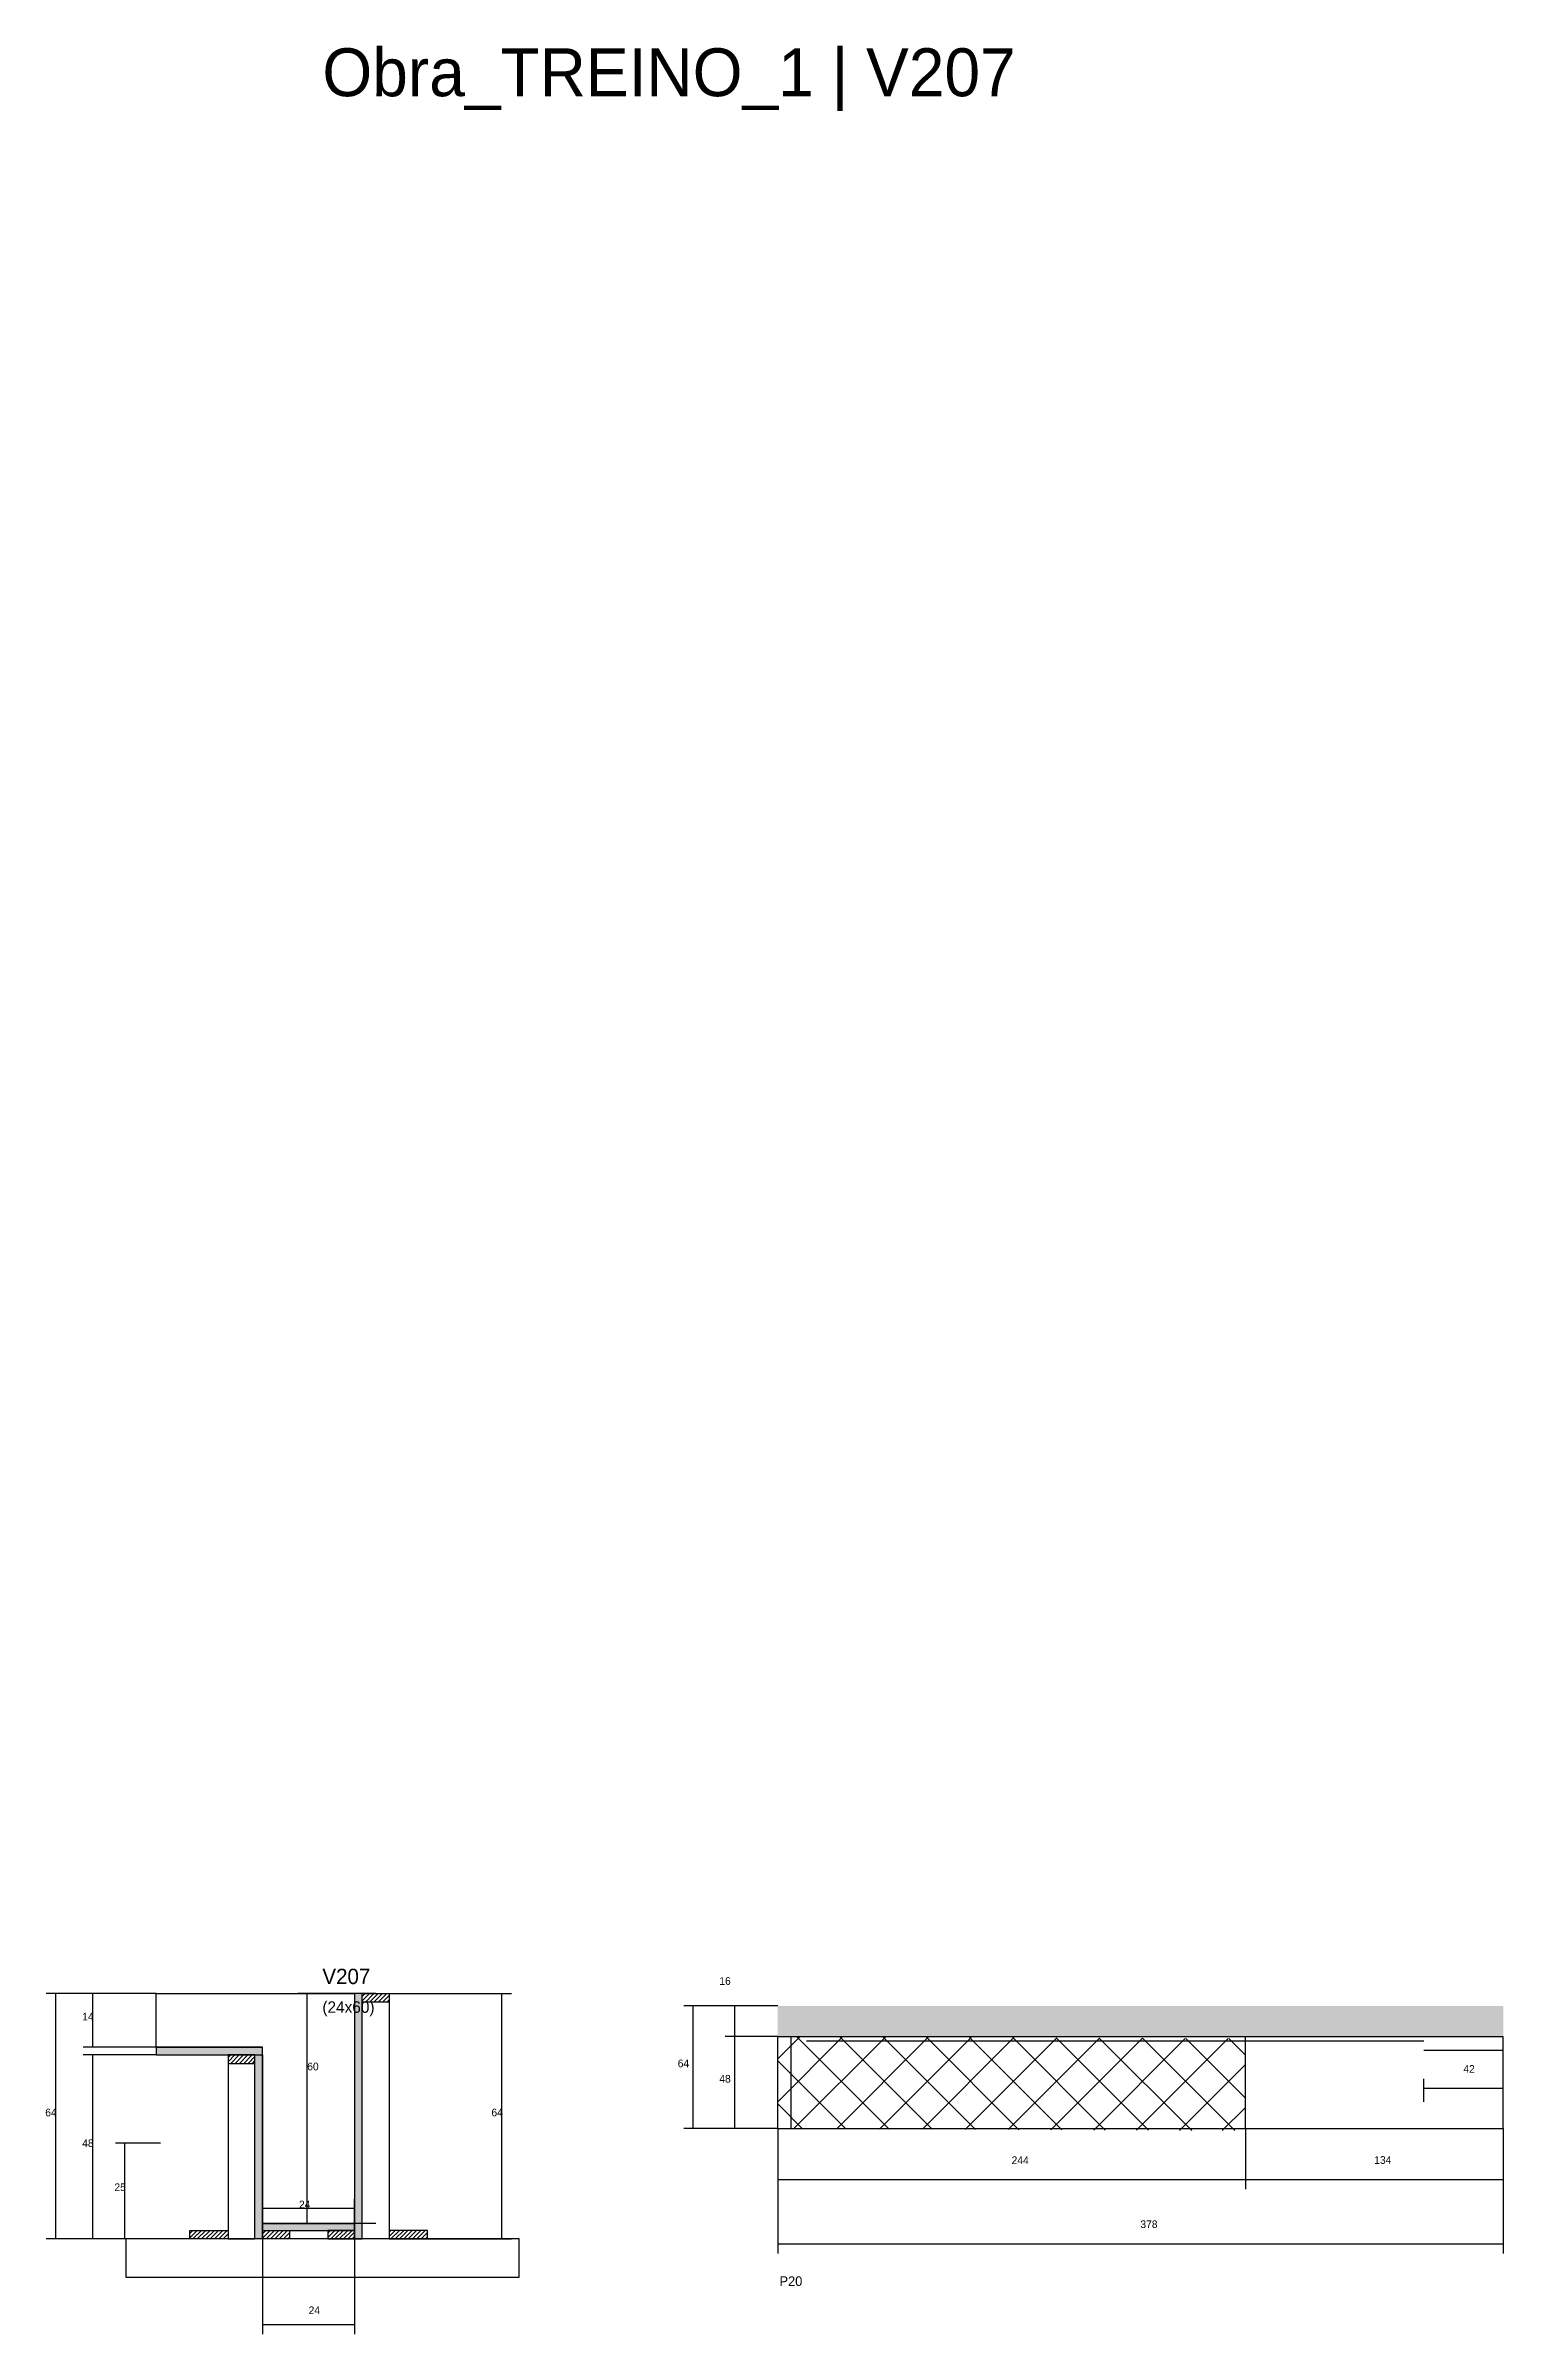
# Model space of a CAD drawing. Header units: metres. Extents: x -2848 to 21926, y -45195 to 1016.
# Drawn here: x 17456 to 18216, y -11178 to -9984 of the extents above; entities that cross this region are included whole.
import ezdxf

# ---------------------------------------------------------------- set-up
doc = ezdxf.new("R2010")
doc.units = ezdxf.units.M
for name, color, linetype in [('CONCRETO', 251, 'Continuous'), ('COTA', 4, 'Continuous'), ('Cota Seção (2x)', 4, 'Continuous'), ('Hachura', 253, 'Continuous'), ('LABEL_ID', 3, 'Continuous'), ('Madeira', 126, 'Continuous'), ('NOMENCLATURA', 7, 'Continuous'), ('Painéis', 200, 'Continuous'), ('REAPROVEITAMENTO', 251, 'Continuous'), ('SARR_2.2x7', 40, 'Continuous'), ('Texto Seção', 7, 'Continuous')]:
    doc.layers.add(name, color=color, linetype=linetype)

msp = doc.modelspace()

# ---------------------------------------------------------------- texts
at = {"layer": 'COTA'}
for s, p in [('14', (17474.7, -11014)), ('64', (17785.4, -11038.4)), ('48', (17807.1, -11046.4)), ('64', (17455.4, -11064)), ('64', (17688.2, -11064)), ('48', (17474.7, -11080)), ('244', (17959.6, -11088.9)), ('134', (18148.8, -11088.8)), ('25', (17491.5, -11103)), ('378', (18026.8, -11122.3)), ('24', (17592.8, -11167.2))]:
    msp.add_text(s, height=4, dxfattribs=at).set_placement(p)
at = {"layer": 'Cota Seção (2x)'}
for s, p in [('16', (17807.1, -10995.4)), ('60', (17592.1, -11040)), ('42', (18195.3, -11041.3)), ('24', (17587.8, -11112))]:
    msp.add_text(s, height=4, dxfattribs=at).set_placement(p)
at = {"layer": 'LABEL_ID'}
msp.add_text('Obra_TREINO_1 | V207', height=25, dxfattribs=at).set_placement((17600, -10010))
at = {"layer": 'NOMENCLATURA'}
msp.add_text('P20', height=5, dxfattribs=at).set_placement((17838.5, -11152.5))
at = {"layer": 'Texto Seção'}
for s, height, p in [('V207', 8, (17600, -10995)), ('(24x60)', 6, (17600, -11010))]:
    msp.add_text(s, height=height, dxfattribs=at).set_placement(p)

# ---------------------------------------------------------------- hatches: boundary and pattern name
at = {"layer": 'COTA'}
h = msp.add_hatch(dxfattribs=at)
h.set_pattern_fill('AR-CONC', scale=0.03)
h.paths.add_polyline_path([(18216.1, -11006.4), (17837.6, -11006.4), (17837.6, -11006.4), (17837.6, -11022.4), (17837.6, -11022.4), (18216.1, -11022.4), (18216.1, -11022.4), (18216.1, -11006.4)])
at = {"layer": 'Hachura'}
h = msp.add_hatch(color=8, dxfattribs=at)
h.dxf.hatch_style = 1
h.paths.add_polyline_path([(17620.8, -11000), (17616.8, -11000), (17616.8, -11000), (17616.8, -11128), (17616.8, -11128), (17620.8, -11128), (17620.8, -11128), (17620.8, -11000)])
h = msp.add_hatch(dxfattribs=at)
h.set_pattern_fill('ANSI31', scale=0.5)
h.paths.add_polyline_path([(17620.8, -11004.4), (17620.8, -11000), (17620.8, -11000), (17634.8, -11000), (17634.8, -11000), (17634.8, -11004.4), (17634.8, -11004.4), (17620.8, -11004.4)])
h = msp.add_hatch(color=8, dxfattribs=at)
h.dxf.hatch_style = 1
h.paths.add_polyline_path([(17568.8, -11032), (17568.8, -11028), (17568.8, -11028), (17513.2, -11028), (17513.2, -11028), (17513.2, -11032), (17513.2, -11032), (17568.8, -11032)])
h = msp.add_hatch(dxfattribs=at)
h.set_pattern_fill('ANSI31', scale=0.5)
h.paths.add_polyline_path([(17564.8, -11036.4), (17564.8, -11032), (17564.8, -11032), (17550.8, -11032), (17550.8, -11032), (17550.8, -11036.4), (17550.8, -11036.4), (17564.8, -11036.4)])
h = msp.add_hatch(color=8, dxfattribs=at)
h.dxf.hatch_style = 1
h.paths.add_polyline_path([(17564.8, -11028), (17568.8, -11028), (17568.8, -11028), (17568.8, -11128), (17568.8, -11128), (17564.8, -11128), (17564.8, -11128), (17564.8, -11028)])
h = msp.add_hatch(dxfattribs=at)
h.set_pattern_fill('ANSI31', scale=0.5)
h.paths.add_polyline_path([(17530.8, -11128), (17530.8, -11123.6), (17530.8, -11123.6), (17550.8, -11123.6), (17550.8, -11123.6), (17550.8, -11128), (17550.8, -11128), (17530.8, -11128)])
h = msp.add_hatch(color=8, dxfattribs=at)
h.dxf.hatch_style = 1
h.paths.add_polyline_path([(17616.8, -11123.6), (17616.8, -11120), (17616.8, -11120), (17568.8, -11120), (17568.8, -11120), (17568.8, -11123.6), (17568.8, -11123.6), (17616.8, -11123.6)])
h = msp.add_hatch(dxfattribs=at)
h.set_pattern_fill('ANSI31', scale=0.5)
h.paths.add_polyline_path([(17568.8, -11128), (17568.8, -11123.6), (17568.8, -11123.6), (17582.8, -11123.6), (17582.8, -11123.6), (17582.8, -11128), (17582.8, -11128), (17568.8, -11128)])
h = msp.add_hatch(dxfattribs=at)
h.set_pattern_fill('ANSI31', scale=0.5)
h.paths.add_polyline_path([(17616.8, -11128), (17616.8, -11123.6), (17616.8, -11123.6), (17602.8, -11123.6), (17602.8, -11123.6), (17602.8, -11128), (17602.8, -11128), (17616.8, -11128)])
h = msp.add_hatch(dxfattribs=at)
h.set_pattern_fill('ANSI31', scale=0.5)
h.paths.add_polyline_path([(17654.8, -11128), (17654.8, -11123.6), (17654.8, -11123.6), (17634.8, -11123.6), (17634.8, -11123.6), (17634.8, -11128), (17634.8, -11128), (17654.8, -11128)])
at = {"layer": 'REAPROVEITAMENTO'}
h = msp.add_hatch(dxfattribs=at)
h.set_pattern_fill('ANSI37', scale=5)
h.paths.add_polyline_path([(17837.6, -11022.4), (17837.6, -11070.4), (17837.6, -11070.4), (18081.6, -11071.5), (18081.6, -11071.5), (18081.6, -11023.5), (18081.6, -11023.5), (17837.6, -11022.4)])

# ---------------------------------------------------------------- linework, layer by layer
at = {"layer": 'CONCRETO'}
msp.add_lwpolyline([(17513.2, -11028), (17513.2, -11000), (17616.8, -11000), (17616.8, -11028), (17616.8, -11028), (17616.8, -11120), (17568.8, -11120), (17568.8, -11028)], close=True, dxfattribs=at)
at = {"layer": 'COTA'}
for p, q in [((17513.2, -11000), (17455.9, -11000)), ((17460.9, -11128), (17460.9, -11000)), ((17513.2, -11000), (17475.2, -11000)), ((17480.2, -11028), (17480.2, -11000)), ((17634.8, -11000), (17698.7, -11000)), ((17693.7, -11128), (17693.7, -11000)), ((17837.6, -11006.4), (17788.5, -11006.4)), ((17793.5, -11070.4), (17793.5, -11006.4)), ((17513.2, -11028), (17475.2, -11028)), ((17513.2, -11032), (17475.2, -11032)), ((17480.2, -11128), (17480.2, -11032)), ((17837.6, -11022.4), (17810.2, -11022.4)), ((17815.2, -11070.4), (17815.2, -11022.4)), ((17515.5, -11078), (17492, -11078)), ((17497, -11128), (17497, -11078)), ((17837.6, -11070.4), (17788.5, -11070.4)), ((17837.6, -11070.4), (17810.2, -11070.4)), ((17837.6, -11070.4), (17837.6, -11102)), ((17837.6, -11070.4), (17837.6, -11135.5)), ((18081.6, -11070.4), (18081.6, -11102)), ((18081.6, -11070.4), (18081.6, -11102)), ((18216.1, -11070.4), (18216.1, -11102)), ((18216.1, -11070.4), (18216.1, -11135.5)), ((17837.6, -11097), (18081.6, -11097)), ((18081.6, -11097), (18216.1, -11097)), ((17535.2, -11128), (17455.9, -11128)), ((17535.2, -11128), (17475.2, -11128)), ((17515.5, -11128), (17492, -11128)), ((17568.8, -11128), (17568.8, -11177.7)), ((17616.8, -11128), (17616.8, -11177.7)), ((17650.4, -11128), (17698.7, -11128)), ((17837.6, -11130.5), (18216.1, -11130.5)), ((17568.8, -11172.7), (17616.8, -11172.7))]:
    msp.add_line(p, q, dxfattribs=at)
at = {"layer": 'Cota Seção (2x)'}
for p, q in [((17627.8, -11000), (17587.1, -11000)), ((17592.1, -11120), (17592.1, -11000)), ((17837.6, -11006.4), (17810.2, -11006.4)), ((17815.2, -11022.4), (17815.2, -11006.4)), ((17837.6, -11022.4), (17810.2, -11022.4)), ((18174.6, -11056.4), (18174.6, -11044.4)), ((18216.1, -11056.4), (18216.1, -11044.4)), ((18174.6, -11049.4), (18216.1, -11049.4)), ((17568.8, -11128), (17568.8, -11107)), ((17568.8, -11112), (17616.8, -11112)), ((17616.8, -11128), (17616.8, -11107)), ((17627.8, -11120), (17587.1, -11120))]:
    msp.add_line(p, q, dxfattribs=at)
at = {"layer": 'Madeira'}
for points in [[(17620.8, -11004.4), (17620.8, -11000), (17634.8, -11000), (17634.8, -11004.4)], [(17620.8, -11000), (17634.8, -11000), (17634.8, -11128), (17620.8, -11128)], [(17564.8, -11036.4), (17564.8, -11032), (17550.8, -11032), (17550.8, -11036.4)], [(17564.8, -11032), (17550.8, -11032), (17550.8, -11128), (17564.8, -11128)], [(17497.4, -11148), (17702.6, -11148), (17702.6, -11128), (17497.4, -11128)], [(17530.8, -11128), (17530.8, -11123.6), (17550.8, -11123.6), (17550.8, -11128)], [(17568.8, -11128), (17568.8, -11123.6), (17582.8, -11123.6), (17582.8, -11128)], [(17616.8, -11128), (17616.8, -11123.6), (17602.8, -11123.6), (17602.8, -11128)], [(17654.8, -11128), (17654.8, -11123.6), (17634.8, -11123.6), (17634.8, -11128)]]:
    msp.add_lwpolyline(points, close=True, dxfattribs=at)
at = {"layer": 'Painéis'}
for p, q in [((17513.2, -11028), (17568.8, -11028)), ((17837.6, -11022.4), (18216.1, -11022.4)), ((17837.6, -11070.4), (17837.6, -11022.4)), ((18081.6, -11070.4), (18081.6, -11022.4)), ((18216.1, -11070.4), (18216.1, -11022.4)), ((17837.6, -11070.4), (18216.1, -11070.4)), ((17568.8, -11120), (17616.8, -11120))]:
    msp.add_line(p, q, dxfattribs=at)
for points in [[(17620.8, -11000), (17616.8, -11000), (17616.8, -11128), (17620.8, -11128)], [(17568.8, -11032), (17568.8, -11028), (17513.2, -11028), (17513.2, -11032)], [(17564.8, -11032), (17568.8, -11032), (17568.8, -11128), (17564.8, -11128)], [(17616.8, -11123.6), (17616.8, -11120), (17568.8, -11120), (17568.8, -11123.6)]]:
    msp.add_lwpolyline(points, close=True, dxfattribs=at)
at = {"layer": 'SARR_2.2x7'}
for p, q in [((17844.6, -11070.4), (17844.6, -11022.4)), ((17852.6, -11024.6), (18081.6, -11024.6)), ((18081.6, -11024.6), (18174.6, -11024.6)), ((18174.6, -11029.4), (18216.1, -11029.4))]:
    msp.add_line(p, q, dxfattribs=at)

msp.set_redraw_order([(e.dxf.handle, doc.entitydb.next_handle()) for e in msp.query("TEXT MTEXT ATTDEF DIMENSION ARC_DIMENSION")])  # texts and dimensions are drawn at this point

doc.saveas('drawing.dxf')
